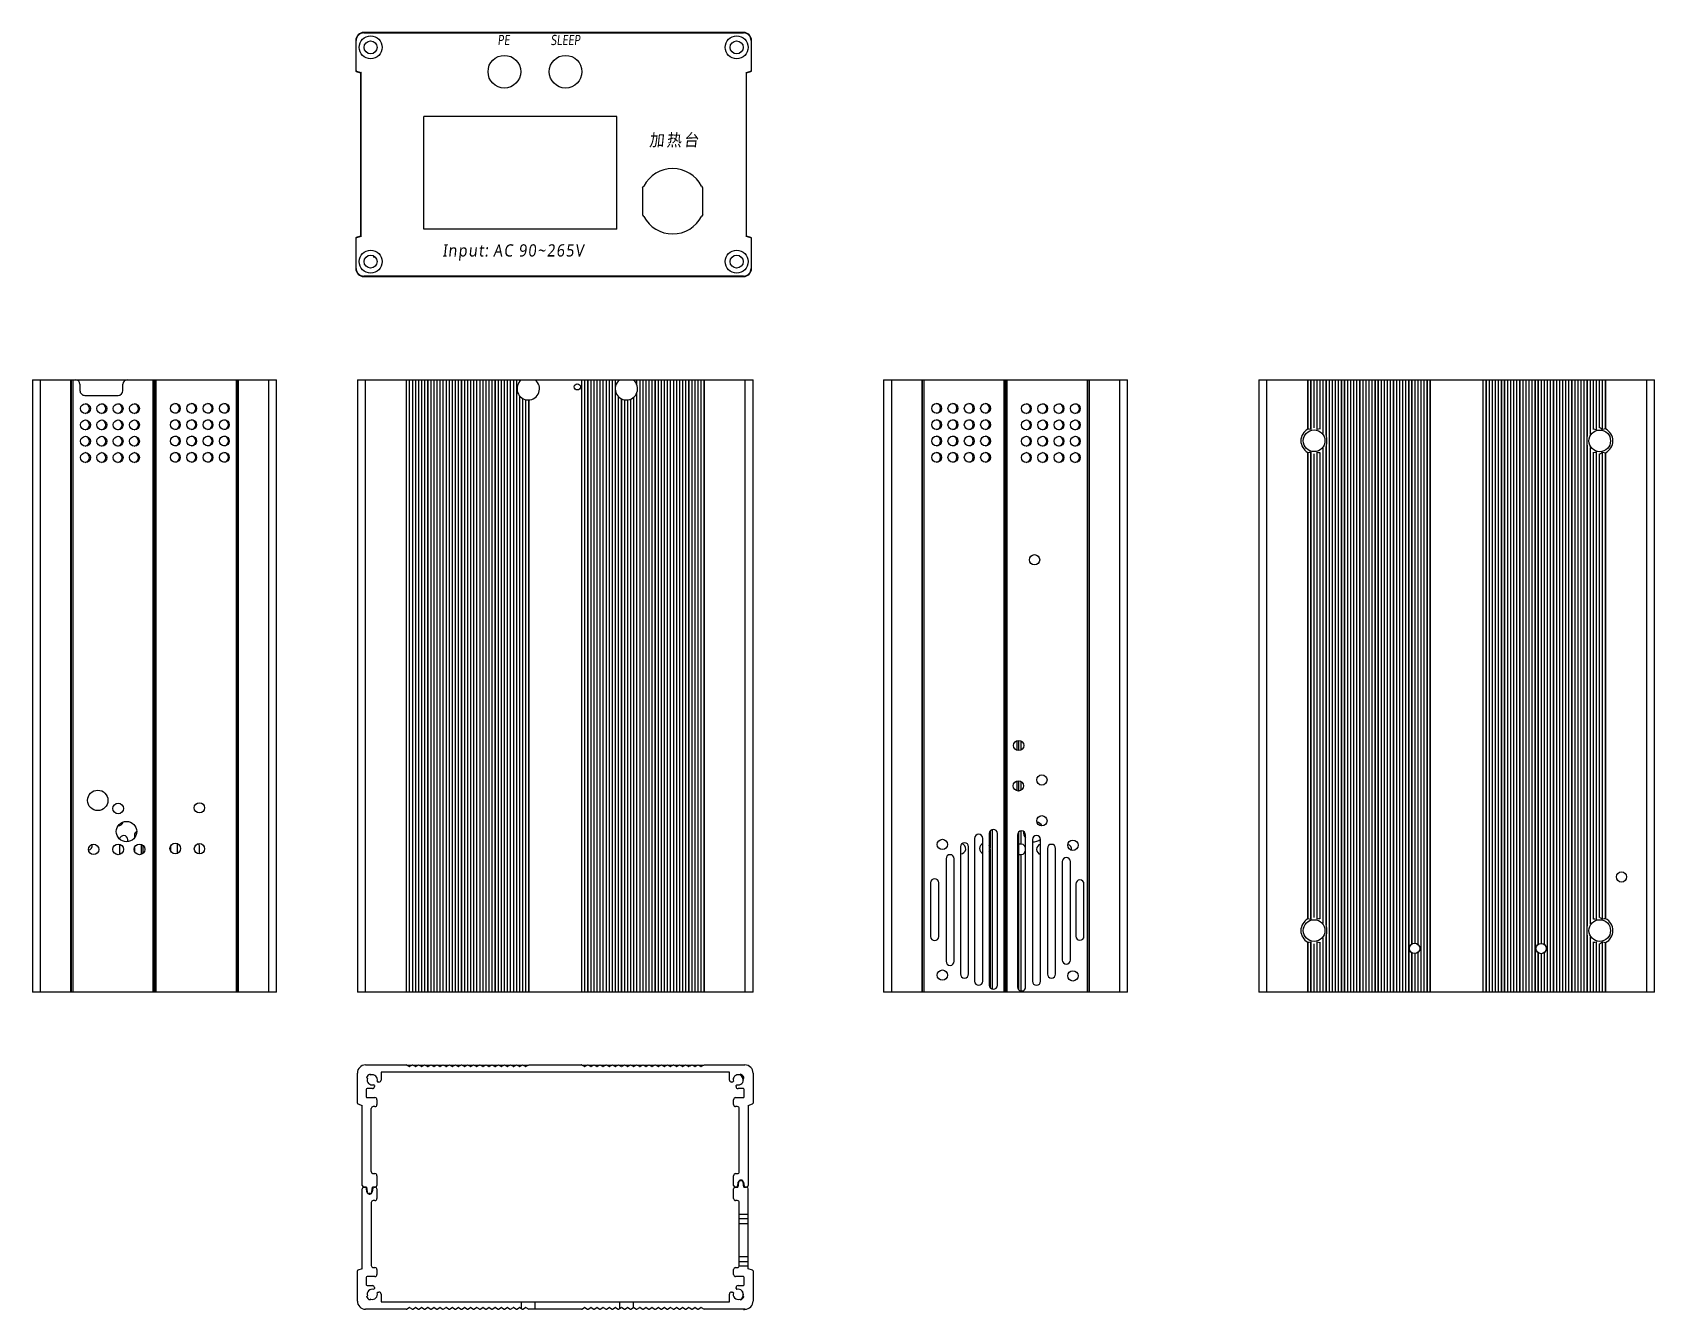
# Model space of a CAD drawing. Header units: millimetres. Extents: x 18 to 415, y 86 to 399.
import ezdxf

# ---------------------------------------------------------------- set-up
doc = ezdxf.new("R2010")
doc.units = ezdxf.units.MM
doc.header["$LTSCALE"] = 30.734
doc.layers.get('0').update_dxf_attribs({"linetype": 'CONTINUOUS'})
doc.styles.get("Standard").update_dxf_attribs({"font": 'txt', "width": 0.8})

msp = doc.modelspace()

# ---------------------------------------------------------------- texts
at = {"attachment_point": 1}
for s, insert, char_height, width in [('{\\Q6;\\fMicrosoft YaHei|b0|i0|c134|p34;PE}', (131.47, 397.96), 2.5, 4.0587), ('{\\Q6;\\fMicrosoft YaHei|b0|i0|c134|p34;SLEEP}', (144.51, 397.96), 2.5, 10.0199), ('{\\Q6;\\T1.15;\\W0.9;\\fMicrosoft YaHei|b0|i0|c134|p34;加热台}', (168.64, 373.69), 3, 17.2067), ('{\\Q6;\\T1.15;\\W0.9;\\fMicrosoft YaHei|b0|i0|c134|p34;Input: AC 90~265V}', (117.98, 346.65), 3, 42.4212)]:
    msp.add_mtext(s, dxfattribs=dict(at, insert=insert, char_height=char_height, width=width))

# ---------------------------------------------------------------- linework, layer by layer
at = {"color": 7, "linetype": 'Continuous'}
for p, q in [((98.75, 398.45), (98.75, 398.55)), ((191.75, 398.55), (98.75, 398.55)), ((98.75, 398.45), (191.75, 398.45)), ((191.75, 398.45), (191.75, 398.55)), ((96.75, 396.55), (96.75, 389.2)), ((96.85, 396.55), (96.75, 396.55)), ((96.85, 389.2), (96.85, 396.55)), ((193.65, 396.55), (193.75, 396.55)), ((193.65, 396.55), (193.65, 389.2)), ((193.75, 389.2), (193.75, 396.55)), ((96.85, 389.2), (96.75, 389.2)), ((96.92, 389.1), (96.89, 389.01)), ((96.89, 389.01), (97.95, 388.65)), ((96.92, 389.1), (98.05, 388.73)), ((98.05, 388.73), (97.95, 388.65)), ((97.95, 388.65), (97.95, 348.65)), ((98.05, 348.58), (98.05, 388.73)), ((192.45, 388.73), (193.58, 389.1)), ((192.45, 388.73), (192.45, 348.58)), ((192.45, 388.73), (192.55, 388.65)), ((192.55, 388.65), (193.61, 389.01)), ((192.55, 348.65), (192.55, 388.65)), ((193.58, 389.1), (193.61, 389.01)), ((193.65, 389.2), (193.75, 389.2)), ((113.44, 350.35), (113.44, 377.95)), ((160.74, 377.95), (113.44, 377.95)), ((160.74, 350.35), (160.74, 377.95)), ((167.03, 360.48), (167.03, 353.9)), ((181.83, 353.93), (181.83, 360.45)), ((160.74, 350.35), (113.44, 350.35)), ((96.75, 348.11), (96.75, 340.75)), ((96.85, 348.11), (96.75, 348.11)), ((96.85, 340.75), (96.85, 348.11)), ((97.95, 348.65), (96.89, 348.3)), ((96.92, 348.2), (96.89, 348.3)), ((98.05, 348.58), (96.92, 348.2)), ((98.05, 348.58), (97.95, 348.65)), ((192.45, 348.58), (192.55, 348.65)), ((193.58, 348.2), (192.45, 348.58)), ((193.61, 348.3), (192.55, 348.65)), ((193.58, 348.2), (193.61, 348.3)), ((193.65, 348.11), (193.75, 348.11)), ((193.65, 348.11), (193.65, 340.75)), ((193.75, 340.75), (193.75, 348.11)), ((101.14, 343.48), (101.34, 343.68)), ((96.85, 340.75), (96.75, 340.75)), ((98.75, 338.85), (98.75, 338.75)), ((191.75, 338.85), (98.75, 338.85)), ((98.75, 338.75), (191.75, 338.75)), ((191.75, 338.85), (191.75, 338.75)), ((193.65, 340.75), (193.75, 340.75)), ((17.52, 313.4), (17.52, 163.4)), ((17.52, 313.4), (28.16, 313.4)), ((19.52, 163.4), (19.52, 313.4)), ((26.87, 313.4), (26.87, 163.4)), ((27.06, 163.4), (27.06, 313.4)), ((27.42, 313.4), (27.42, 163.4)), ((28.22, 313.4), (47.42, 313.4)), ((29.16, 312.4), (29.16, 310.82)), ((39.7, 310.82), (39.7, 312.4)), ((45.84, 313.45), (45.84, 313.4)), ((45.84, 313.45), (77.34, 313.45)), ((46.27, 313.4), (46.27, 313.45)), ((47.02, 313.4), (47.02, 163.4)), ((47.42, 163.4), (47.42, 313.4)), ((47.44, 313.45), (47.44, 163.45)), ((47.84, 163.45), (47.84, 313.45)), ((67.44, 313.45), (67.44, 163.45)), ((67.8, 313.45), (67.8, 163.45)), ((67.99, 163.45), (67.99, 313.45)), ((75.34, 313.45), (75.34, 163.45)), ((77.34, 163.45), (77.34, 313.45)), ((97.14, 313.45), (97.14, 163.4)), ((97.14, 313.45), (189.29, 313.45)), ((97.14, 313.4), (137.3, 313.4)), ((97.28, 313.4), (97.28, 313.45)), ((98.34, 313.45), (98.34, 313.4)), ((98.74, 313.4), (98.74, 313.45)), ((99.14, 163.4), (99.14, 313.4)), ((99.39, 313.45), (99.39, 313.4)), ((99.58, 313.45), (99.58, 313.4)), ((100.07, 313.4), (100.07, 313.45)), ((100.21, 313.45), (100.21, 313.4)), ((100.71, 313.4), (100.71, 313.45)), ((100.89, 313.45), (100.89, 313.4)), ((101.54, 313.45), (101.54, 313.4)), ((101.94, 313.4), (101.94, 313.45)), ((101.99, 313.4), (101.99, 313.45)), ((102.19, 313.45), (102.19, 313.4)), ((102.44, 313.45), (102.44, 313.4)), ((102.94, 313.4), (102.94, 313.45)), ((109.14, 313.4), (109.14, 163.4)), ((109.18, 163.4), (109.18, 313.4)), ((109.87, 313.4), (109.87, 163.4)), ((109.96, 163.4), (109.96, 313.4)), ((110.62, 313.4), (110.62, 163.4)), ((110.71, 163.4), (110.71, 313.4)), ((111.37, 313.4), (111.37, 163.4)), ((111.46, 163.4), (111.46, 313.4)), ((112.12, 313.4), (112.12, 163.4)), ((112.21, 163.4), (112.21, 313.4)), ((112.87, 313.4), (112.87, 163.4)), ((112.96, 163.4), (112.96, 313.4)), ((113.62, 313.4), (113.62, 163.4)), ((113.71, 163.4), (113.71, 313.4)), ((114.37, 313.4), (114.37, 163.4)), ((114.46, 163.4), (114.46, 313.4)), ((115.12, 313.4), (115.12, 163.4)), ((115.21, 163.4), (115.21, 313.4)), ((115.87, 313.4), (115.87, 163.4)), ((115.96, 163.4), (115.96, 313.4)), ((116.62, 313.4), (116.62, 163.4)), ((116.71, 163.4), (116.71, 313.4)), ((117.37, 313.4), (117.37, 163.4)), ((117.46, 163.4), (117.46, 313.4)), ((118.12, 313.4), (118.12, 163.4)), ((118.21, 163.4), (118.21, 313.4)), ((118.87, 313.4), (118.87, 163.4)), ((118.96, 163.4), (118.96, 313.4)), ((119.62, 313.4), (119.62, 163.4)), ((119.71, 163.4), (119.71, 313.4)), ((120.37, 313.4), (120.37, 163.4)), ((120.46, 163.4), (120.46, 313.4)), ((121.12, 313.4), (121.12, 163.4)), ((121.21, 163.4), (121.21, 313.4)), ((121.87, 313.4), (121.87, 163.4)), ((121.96, 163.4), (121.96, 313.4)), ((122.62, 313.4), (122.62, 163.4)), ((122.71, 163.4), (122.71, 313.4)), ((123.37, 313.4), (123.37, 163.4)), ((123.46, 163.4), (123.46, 313.4)), ((124.12, 313.4), (124.12, 163.4)), ((124.21, 163.4), (124.21, 313.4)), ((124.87, 313.4), (124.87, 163.4)), ((124.96, 163.4), (124.96, 313.4)), ((125.62, 313.4), (125.62, 163.4)), ((125.71, 163.4), (125.71, 313.4)), ((126.37, 313.4), (126.37, 163.4)), ((126.46, 163.4), (126.46, 313.4)), ((127.12, 313.4), (127.12, 163.4)), ((127.21, 163.4), (127.21, 313.4)), ((127.87, 313.4), (127.87, 163.4)), ((127.96, 163.4), (127.96, 313.4)), ((128.62, 313.4), (128.62, 163.4)), ((128.71, 163.4), (128.71, 313.4)), ((129.37, 313.4), (129.37, 163.4)), ((129.46, 163.4), (129.46, 313.4)), ((130.12, 313.4), (130.12, 163.4)), ((130.21, 163.4), (130.21, 313.4)), ((130.87, 313.4), (130.87, 163.4)), ((130.96, 163.4), (130.96, 313.4)), ((131.62, 313.4), (131.62, 163.4)), ((131.71, 163.4), (131.71, 313.4)), ((132.37, 313.4), (132.37, 163.4)), ((132.46, 163.4), (132.46, 313.4)), ((133.12, 313.4), (133.12, 163.4)), ((133.21, 163.4), (133.21, 313.4)), ((133.87, 313.4), (133.87, 163.4)), ((133.96, 163.4), (133.96, 313.4)), ((134.62, 313.4), (134.62, 163.4)), ((134.71, 163.4), (134.71, 313.4)), ((135.37, 313.4), (135.37, 163.4)), ((135.46, 163.4), (135.46, 313.4)), ((136.12, 313.4), (136.12, 163.4)), ((136.21, 163.4), (136.21, 313.4)), ((136.87, 313.4), (136.87, 312.96)), ((136.96, 313.08), (136.96, 313.4)), ((140.74, 313.4), (161.36, 313.4)), ((152.1, 313.4), (152.1, 163.4)), ((152.14, 163.4), (152.14, 313.4)), ((152.83, 313.4), (152.83, 163.4)), ((152.92, 163.4), (152.92, 313.4)), ((153.58, 313.4), (153.58, 163.4)), ((153.67, 163.4), (153.67, 313.4)), ((154.33, 313.4), (154.33, 163.4)), ((154.42, 163.4), (154.42, 313.4)), ((155.08, 313.4), (155.08, 163.4)), ((155.17, 163.4), (155.17, 313.4)), ((155.83, 313.4), (155.83, 163.4)), ((155.92, 163.4), (155.92, 313.4)), ((156.58, 313.4), (156.58, 163.4)), ((156.67, 163.4), (156.67, 313.4)), ((157.33, 313.4), (157.33, 163.4)), ((157.42, 163.4), (157.42, 313.4)), ((158.08, 313.4), (158.08, 163.4)), ((158.17, 163.4), (158.17, 313.4)), ((158.83, 313.4), (158.83, 163.4)), ((158.92, 163.4), (158.92, 313.4)), ((159.58, 313.4), (159.58, 163.4)), ((159.67, 163.4), (159.67, 313.4)), ((160.33, 313.4), (160.33, 163.4)), ((160.42, 311.94), (160.42, 313.4)), ((160.42, 163.4), (160.42, 310.57)), ((161.08, 313.4), (161.08, 313.13)), ((161.17, 313.23), (161.17, 313.4)), ((164.8, 313.4), (194.14, 313.4)), ((164.83, 313.4), (164.83, 313.38)), ((164.92, 313.3), (164.92, 313.4)), ((165.58, 313.4), (165.58, 312.41)), ((165.58, 310.09), (165.58, 163.4)), ((165.67, 312.18), (165.67, 313.4)), ((165.67, 163.4), (165.67, 310.32)), ((166.33, 313.4), (166.33, 163.4)), ((166.42, 163.4), (166.42, 313.4)), ((167.08, 313.4), (167.08, 163.4)), ((167.17, 163.4), (167.17, 313.4)), ((167.83, 313.4), (167.83, 163.4)), ((167.92, 163.4), (167.92, 313.4)), ((168.58, 313.4), (168.58, 163.4)), ((168.67, 163.4), (168.67, 313.4)), ((169.33, 313.4), (169.33, 163.4)), ((169.42, 163.4), (169.42, 313.4)), ((170.08, 313.4), (170.08, 163.4)), ((170.17, 163.4), (170.17, 313.4)), ((170.83, 313.4), (170.83, 163.4)), ((170.92, 163.4), (170.92, 313.4)), ((171.58, 313.4), (171.58, 163.4)), ((171.67, 163.4), (171.67, 313.4)), ((172.33, 313.4), (172.33, 163.4)), ((172.42, 163.4), (172.42, 313.4)), ((173.08, 313.4), (173.08, 163.4)), ((173.17, 163.4), (173.17, 313.4)), ((173.83, 313.4), (173.83, 163.4)), ((173.92, 163.4), (173.92, 313.4)), ((174.58, 313.4), (174.58, 163.4)), ((174.67, 163.4), (174.67, 313.4)), ((175.33, 313.4), (175.33, 163.4)), ((175.42, 163.4), (175.42, 313.4)), ((176.08, 313.4), (176.08, 163.4)), ((176.17, 163.4), (176.17, 313.4)), ((176.83, 313.4), (176.83, 163.4)), ((176.92, 163.4), (176.92, 313.4)), ((177.58, 313.4), (177.58, 163.4)), ((177.67, 163.4), (177.67, 313.4)), ((178.33, 313.4), (178.33, 163.4)), ((178.42, 163.4), (178.42, 313.4)), ((179.08, 313.4), (179.08, 163.4)), ((179.17, 163.4), (179.17, 313.4)), ((179.83, 313.4), (179.83, 163.4)), ((179.92, 163.4), (179.92, 313.4)), ((180.58, 313.4), (180.58, 163.4)), ((180.67, 163.4), (180.67, 313.4)), ((181.33, 313.4), (181.33, 163.4)), ((181.42, 163.4), (181.42, 313.4)), ((182.1, 313.4), (182.1, 163.4)), ((182.15, 163.4), (182.15, 313.4)), ((188.34, 313.45), (188.34, 313.4)), ((188.84, 313.4), (188.84, 313.45)), ((189.1, 313.45), (189.1, 313.4)), ((189.29, 313.45), (189.29, 313.4)), ((189.34, 313.45), (189.34, 313.4)), ((189.34, 313.45), (194.14, 313.45)), ((189.74, 313.4), (189.74, 313.45)), ((190.05, 313.45), (190.05, 313.4)), ((190.35, 313.4), (190.35, 313.45)), ((190.5, 313.45), (190.5, 313.4)), ((191.07, 313.4), (191.07, 313.45)), ((191.21, 313.45), (191.21, 313.4)), ((191.79, 313.4), (191.79, 313.45)), ((191.93, 313.45), (191.93, 313.4)), ((192.14, 313.4), (192.14, 163.4)), ((192.23, 313.4), (192.23, 313.45)), ((192.54, 313.45), (192.54, 313.4)), ((192.94, 313.4), (192.94, 313.45)), ((194.01, 313.45), (194.01, 313.4)), ((194.14, 163.4), (194.14, 313.45)), ((226.09, 313.45), (226.09, 163.45)), ((226.09, 313.45), (257.59, 313.45)), ((228.09, 163.45), (228.09, 313.45)), ((235.44, 313.45), (235.44, 163.45)), ((235.63, 163.45), (235.63, 313.45)), ((235.99, 313.45), (235.99, 163.45)), ((255.59, 313.45), (255.59, 163.45)), ((255.99, 163.45), (255.99, 313.45)), ((256.01, 313.4), (256.01, 163.4)), ((256.01, 313.4), (285.91, 313.4)), ((256.41, 163.4), (256.41, 313.4)), ((257.17, 313.45), (257.17, 313.4)), ((257.59, 313.4), (257.59, 313.45)), ((276.01, 313.4), (276.01, 163.4)), ((276.37, 313.4), (276.37, 163.4)), ((276.56, 163.4), (276.56, 313.4)), ((283.91, 313.4), (283.91, 163.4)), ((285.91, 163.4), (285.91, 313.4)), ((318.05, 313.45), (318.05, 163.4)), ((318.05, 313.45), (415.05, 313.45)), ((320.05, 163.45), (320.05, 313.45)), ((330.04, 313.45), (330.04, 301.34)), ((330.09, 301.35), (330.09, 313.45)), ((330.77, 313.45), (330.77, 301.25)), ((330.87, 301.27), (330.87, 313.45)), ((331.52, 313.45), (331.52, 301.72)), ((331.62, 301.72), (331.62, 313.45)), ((332.27, 313.45), (332.27, 301.3)), ((332.37, 301.28), (332.37, 313.45)), ((333.02, 313.45), (333.02, 301.4)), ((333.12, 301.36), (333.12, 313.45)), ((333.77, 313.45), (333.77, 300.41)), ((333.87, 300.3), (333.87, 313.45)), ((334.52, 313.45), (334.52, 299.91)), ((334.62, 299.7), (334.62, 313.45)), ((335.27, 313.45), (335.27, 163.45)), ((335.37, 163.45), (335.37, 313.45)), ((336.02, 313.45), (336.02, 163.45)), ((336.12, 163.45), (336.12, 313.45)), ((336.77, 313.45), (336.77, 163.45)), ((336.87, 163.45), (336.87, 313.45)), ((337.52, 313.45), (337.52, 163.45)), ((337.62, 163.45), (337.62, 313.45)), ((338.27, 313.45), (338.27, 163.45)), ((338.37, 163.45), (338.37, 313.45)), ((339.02, 313.45), (339.02, 163.45)), ((339.12, 163.45), (339.12, 313.45)), ((339.77, 313.45), (339.77, 163.45)), ((339.87, 163.45), (339.87, 313.45)), ((340.52, 313.45), (340.52, 163.45)), ((340.62, 163.45), (340.62, 313.45)), ((341.27, 313.45), (341.27, 163.45)), ((341.37, 163.45), (341.37, 313.45)), ((342.02, 313.45), (342.02, 163.45)), ((342.12, 163.45), (342.12, 313.45)), ((342.77, 313.45), (342.77, 163.45)), ((342.87, 163.45), (342.87, 313.45)), ((343.52, 313.45), (343.52, 163.45)), ((343.62, 163.45), (343.62, 313.45)), ((344.27, 313.45), (344.27, 163.45)), ((344.37, 163.45), (344.37, 313.45)), ((345.02, 313.45), (345.02, 163.45)), ((345.12, 163.45), (345.12, 313.45)), ((345.77, 313.45), (345.77, 163.45)), ((345.87, 163.45), (345.87, 313.45)), ((346.52, 313.45), (346.52, 163.45)), ((346.62, 163.45), (346.62, 313.45)), ((347.27, 313.45), (347.27, 163.45)), ((347.37, 163.45), (347.37, 313.45)), ((348.02, 313.45), (348.02, 163.45)), ((348.12, 163.45), (348.12, 313.45)), ((348.77, 313.45), (348.77, 163.45)), ((348.87, 163.45), (348.87, 313.45)), ((349.52, 313.45), (349.52, 163.45)), ((349.62, 163.45), (349.62, 313.45)), ((350.27, 313.45), (350.27, 163.45)), ((350.37, 163.45), (350.37, 313.45)), ((351.02, 313.45), (351.02, 163.45)), ((351.12, 163.45), (351.12, 313.45)), ((351.77, 313.45), (351.77, 163.45)), ((351.87, 163.45), (351.87, 313.45)), ((352.52, 313.45), (352.52, 163.45)), ((352.62, 163.45), (352.62, 313.45)), ((353.27, 313.45), (353.27, 163.45)), ((353.37, 163.45), (353.37, 313.45)), ((354.02, 313.45), (354.02, 163.45)), ((354.12, 163.45), (354.12, 313.45)), ((354.77, 313.45), (354.77, 163.45)), ((354.87, 163.45), (354.87, 313.45)), ((355.52, 313.45), (355.52, 175.17)), ((355.62, 175.23), (355.62, 313.45)), ((356.27, 313.45), (356.27, 175.4)), ((356.37, 175.4), (356.37, 313.45)), ((357.02, 313.45), (357.02, 175.14)), ((357.12, 175.06), (357.12, 313.45)), ((357.77, 313.45), (357.77, 163.45)), ((357.87, 163.45), (357.87, 313.45)), ((358.52, 313.45), (358.52, 163.45)), ((358.62, 163.45), (358.62, 313.45)), ((359.27, 313.45), (359.27, 163.45)), ((359.37, 163.45), (359.37, 313.45)), ((360.05, 313.45), (360.05, 163.45)), ((360.09, 163.45), (360.09, 313.45)), ((373, 313.45), (373, 163.45)), ((373.05, 163.45), (373.05, 313.45)), ((373.73, 313.45), (373.73, 163.45)), ((373.83, 163.45), (373.83, 313.45)), ((374.48, 313.45), (374.48, 163.45)), ((374.58, 163.45), (374.58, 313.45)), ((375.23, 313.45), (375.23, 163.45)), ((375.33, 163.45), (375.33, 313.45)), ((375.98, 313.45), (375.98, 163.45)), ((376.08, 163.45), (376.08, 313.45)), ((376.73, 313.45), (376.73, 163.45)), ((376.83, 163.45), (376.83, 313.45)), ((377.48, 313.45), (377.48, 163.45)), ((377.58, 163.45), (377.58, 313.45)), ((378.23, 313.45), (378.23, 163.45)), ((378.33, 163.45), (378.33, 313.45)), ((378.98, 313.45), (378.98, 163.45)), ((379.08, 163.45), (379.08, 313.45)), ((379.73, 313.45), (379.73, 163.45)), ((379.83, 163.45), (379.83, 313.45)), ((380.48, 313.45), (380.48, 163.45)), ((380.57, 163.45), (380.57, 313.45)), ((381.23, 313.45), (381.23, 163.45)), ((381.33, 163.45), (381.33, 313.45)), ((381.98, 313.45), (381.98, 163.45)), ((382.08, 163.45), (382.08, 313.45)), ((382.73, 313.45), (382.73, 163.45)), ((382.83, 163.45), (382.83, 313.45)), ((383.48, 313.45), (383.48, 163.45)), ((383.58, 163.45), (383.58, 313.45)), ((384.23, 313.45), (384.23, 163.45)), ((384.33, 163.45), (384.33, 313.45)), ((384.98, 313.45), (384.98, 163.45)), ((385.08, 163.45), (385.08, 313.45)), ((385.73, 313.45), (385.73, 163.45)), ((385.83, 163.45), (385.83, 313.45)), ((386.48, 313.45), (386.48, 175.11)), ((386.58, 175.17), (386.58, 313.45)), ((387.23, 313.45), (387.23, 175.36)), ((387.33, 175.36), (387.33, 313.45)), ((387.98, 313.45), (387.98, 175.12)), ((388.08, 175.05), (388.08, 313.45)), ((388.73, 313.45), (388.73, 163.45)), ((388.83, 163.45), (388.83, 313.45)), ((389.48, 313.45), (389.48, 163.45)), ((389.58, 163.45), (389.58, 313.45)), ((390.23, 313.45), (390.23, 163.45)), ((390.33, 163.45), (390.33, 313.45)), ((390.98, 313.45), (390.98, 163.45)), ((391.08, 163.45), (391.08, 313.45)), ((391.73, 313.45), (391.73, 163.45)), ((391.83, 163.45), (391.83, 313.45)), ((392.48, 313.45), (392.48, 163.45)), ((392.58, 163.45), (392.58, 313.45)), ((393.23, 313.45), (393.23, 163.45)), ((393.33, 163.45), (393.33, 313.45)), ((393.98, 313.45), (393.98, 163.45)), ((394.08, 163.45), (394.08, 313.45)), ((394.73, 313.45), (394.73, 163.45)), ((394.83, 163.45), (394.83, 313.45)), ((395.48, 313.45), (395.48, 163.45)), ((395.58, 163.45), (395.58, 313.45)), ((396.23, 313.45), (396.23, 163.45)), ((396.33, 163.45), (396.33, 313.45)), ((396.98, 313.45), (396.98, 163.45)), ((397.08, 163.45), (397.08, 313.45)), ((397.73, 313.45), (397.73, 163.45)), ((397.83, 163.45), (397.83, 313.45)), ((398.48, 313.45), (398.48, 299.26)), ((398.58, 299.57), (398.58, 313.45)), ((399.23, 313.45), (399.23, 300.1)), ((399.33, 300.23), (399.33, 313.45)), ((399.98, 313.45), (399.98, 301.27)), ((400.08, 301.33), (400.08, 313.45)), ((400.73, 313.45), (400.73, 301.23)), ((400.83, 301.26), (400.83, 313.45)), ((401.48, 313.45), (401.48, 301.71)), ((401.58, 301.72), (401.58, 313.45)), ((402.23, 313.45), (402.23, 301.3)), ((402.33, 301.28), (402.33, 313.45)), ((403.01, 313.45), (403.01, 301.42)), ((403.05, 301.41), (403.05, 313.45)), ((413.05, 313.45), (413.05, 163.45)), ((415.05, 163.4), (415.05, 313.45)), ((30.36, 309.62), (38.5, 309.62)), ((43.64, 306.78), (43.64, 306.02)), ((136.87, 309.55), (136.87, 163.4)), ((136.96, 163.4), (136.96, 309.44)), ((137.62, 308.89), (137.62, 163.4)), ((137.71, 163.4), (137.71, 308.84)), ((138.37, 308.59), (138.37, 163.4)), ((138.46, 163.4), (138.46, 308.56)), ((139.14, 308.51), (139.14, 163.4)), ((139.19, 163.4), (139.19, 308.51)), ((161.08, 309.37), (161.08, 163.4)), ((161.17, 163.4), (161.17, 309.28)), ((161.83, 308.81), (161.83, 163.4)), ((161.92, 163.4), (161.92, 308.76)), ((162.58, 308.55), (162.58, 163.4)), ((162.67, 163.4), (162.67, 308.53)), ((163.33, 308.51), (163.33, 163.4)), ((163.42, 163.4), (163.42, 308.52)), ((164.08, 308.69), (164.08, 163.4)), ((164.17, 163.4), (164.17, 308.73)), ((164.83, 309.13), (164.83, 163.4)), ((164.92, 163.4), (164.92, 309.21)), ((252.21, 306.83), (252.21, 306.08)), ((43.64, 302.78), (43.64, 302.02)), ((252.21, 302.83), (252.21, 302.08)), ((43.64, 298.78), (43.64, 298.02)), ((252.21, 298.83), (252.21, 298.08)), ((43.64, 294.78), (43.64, 294.02)), ((252.21, 294.83), (252.21, 294.08)), ((330.04, 295.66), (330.04, 181.34)), ((330.09, 181.36), (330.09, 295.65)), ((330.77, 295.75), (330.77, 181.25)), ((330.87, 181.28), (330.87, 295.73)), ((331.52, 295.28), (331.52, 181.73)), ((331.62, 181.73), (331.62, 295.27)), ((332.27, 295.7), (332.27, 181.3)), ((332.37, 181.28), (332.37, 295.72)), ((333.02, 295.6), (333.02, 181.41)), ((333.12, 181.36), (333.12, 295.64)), ((333.77, 296.59), (333.77, 180.42)), ((333.87, 180.3), (333.87, 296.7)), ((334.52, 297.09), (334.52, 179.92)), ((334.62, 179.71), (334.62, 297.3)), ((398.48, 297.73), (398.48, 179.27)), ((398.58, 179.58), (398.58, 297.41)), ((399.23, 296.88), (399.23, 180.11)), ((399.33, 180.24), (399.33, 296.75)), ((399.98, 295.71), (399.98, 181.28)), ((400.08, 181.33), (400.08, 295.66)), ((400.73, 295.76), (400.73, 181.23)), ((400.83, 181.26), (400.83, 295.73)), ((401.48, 295.27), (401.48, 181.72)), ((401.58, 181.72), (401.58, 295.27)), ((402.23, 295.68), (402.23, 181.3)), ((402.33, 181.28), (402.33, 295.71)), ((403.01, 295.57), (403.01, 181.42)), ((403.05, 181.41), (403.05, 295.58)), ((258.79, 225.02), (258.79, 222.67)), ((259.29, 222.59), (259.29, 225.11)), ((259.79, 222.74), (259.79, 224.96)), ((258.79, 215.15), (258.79, 212.75)), ((259.29, 212.69), (259.29, 215.2)), ((259.79, 212.88), (259.79, 215.01)), ((252.21, 202.88), (252.21, 198.73)), ((252.71, 203.24), (252.71, 164.15)), ((259.79, 199.7), (259.79, 202.91)), ((38.86, 199.64), (38.86, 197.16)), ((40.86, 200.3), (40.86, 200.8)), ((42.52, 201.93), (42.52, 201.22)), ((42.52, 198.8), (42.52, 198)), ((44.14, 199.63), (44.14, 197.17)), ((44.64, 197.48), (44.64, 199.32)), ((51.44, 197.88), (51.44, 199.31)), ((53.02, 199.79), (53.02, 197.41)), ((58.49, 197.32), (58.49, 199.03)), ((244.94, 199.03), (244.94, 167.87)), ((246.94, 167.87), (246.94, 199.03)), ((248.41, 201.1), (248.41, 166.1)), ((250.41, 166.1), (250.41, 201.1)), ((251.99, 202.28), (251.99, 165.11)), ((253.99, 165.11), (253.99, 202.28)), ((258.91, 201.93), (258.91, 164.69)), ((259.29, 163.9), (259.29, 202.72)), ((260.91, 164.69), (260.91, 201.93)), ((262.57, 200.8), (262.57, 166.09)), ((264.57, 166.09), (264.57, 200.8)), ((241.41, 196.1), (241.41, 170.98)), ((243.41, 170.98), (243.41, 196.1)), ((252.21, 198.47), (252.21, 164.51)), ((259.79, 163.71), (259.79, 197.1)), ((266.25, 198.63), (266.25, 167.85)), ((268.25, 167.85), (268.25, 198.63)), ((269.91, 195.4), (269.91, 171.28)), ((271.91, 171.28), (271.91, 195.4)), ((237.63, 190.21), (237.63, 177.04)), ((239.63, 177.04), (239.63, 190.21)), ((273.22, 189.9), (273.22, 177.12)), ((275.22, 177.12), (275.22, 189.9)), ((330.04, 175.66), (330.04, 163.45)), ((330.09, 163.45), (330.09, 175.65)), ((330.77, 175.76), (330.77, 163.45)), ((330.87, 163.45), (330.87, 175.73)), ((331.52, 175.28), (331.52, 163.45)), ((331.62, 163.45), (331.62, 175.28)), ((332.27, 175.7), (332.27, 163.45)), ((332.37, 163.45), (332.37, 175.73)), ((333.02, 175.6), (333.02, 163.45)), ((333.12, 163.45), (333.12, 175.64)), ((333.77, 176.59), (333.77, 163.45)), ((333.87, 163.45), (333.87, 176.7)), ((334.52, 177.09), (334.52, 163.45)), ((334.62, 163.45), (334.62, 177.3)), ((398.48, 177.72), (398.48, 163.45)), ((398.58, 163.45), (398.58, 177.41)), ((399.23, 176.88), (399.23, 163.45)), ((399.33, 163.45), (399.33, 176.75)), ((399.98, 175.71), (399.98, 163.45)), ((400.08, 163.45), (400.08, 175.66)), ((400.73, 175.76), (400.73, 163.45)), ((400.83, 163.45), (400.83, 175.73)), ((401.48, 175.27), (401.48, 163.45)), ((401.58, 163.45), (401.58, 175.27)), ((402.23, 175.69), (402.23, 163.45)), ((402.33, 163.45), (402.33, 175.71)), ((403.01, 175.57), (403.01, 163.45)), ((403.05, 163.45), (403.05, 175.58)), ((355.52, 173.1), (355.52, 163.45)), ((355.62, 163.45), (355.62, 173.04)), ((356.27, 172.87), (356.27, 163.45)), ((356.37, 163.45), (356.37, 172.88)), ((357.02, 173.14), (357.02, 163.45)), ((357.12, 163.45), (357.12, 173.22)), ((386.48, 173.09), (386.48, 163.45)), ((386.58, 163.45), (386.58, 173.02)), ((387.23, 172.83), (387.23, 163.45)), ((387.33, 163.45), (387.33, 172.84)), ((387.98, 173.07), (387.98, 163.45)), ((388.08, 163.45), (388.08, 173.15)), ((47.42, 163.4), (17.52, 163.4)), ((77.34, 163.45), (47.44, 163.45)), ((49.02, 163.4), (47.44, 163.4)), ((48.59, 163.45), (48.59, 163.4)), ((49.02, 163.4), (49.02, 163.45)), ((194.14, 163.4), (97.14, 163.4)), ((255.99, 163.45), (226.09, 163.45)), ((254.41, 163.45), (254.41, 163.4)), ((255.99, 163.4), (254.41, 163.4)), ((254.84, 163.4), (254.84, 163.45)), ((285.91, 163.4), (256.01, 163.4)), ((415.05, 163.45), (318.05, 163.45)), ((322.85, 163.4), (318.05, 163.4)), ((318.18, 163.4), (318.18, 163.45)), ((319.25, 163.45), (319.25, 163.4)), ((319.65, 163.4), (319.65, 163.45)), ((320.3, 163.45), (320.3, 163.4)), ((320.48, 163.45), (320.48, 163.4)), ((320.98, 163.4), (320.98, 163.45)), ((321.12, 163.45), (321.12, 163.4)), ((321.61, 163.4), (321.61, 163.45)), ((321.8, 163.45), (321.8, 163.4)), ((322.45, 163.45), (322.45, 163.4)), ((322.85, 163.4), (322.85, 163.45)), ((322.9, 163.4), (322.9, 163.45)), ((410.2, 163.4), (322.9, 163.4)), ((323.09, 163.45), (323.09, 163.4)), ((323.35, 163.45), (323.35, 163.4)), ((323.85, 163.4), (323.85, 163.45)), ((409.25, 163.45), (409.25, 163.4)), ((409.75, 163.4), (409.75, 163.45)), ((410, 163.45), (410, 163.4)), ((410.2, 163.45), (410.2, 163.4)), ((410.25, 163.45), (410.25, 163.4)), ((415.05, 163.4), (410.25, 163.4)), ((410.65, 163.4), (410.65, 163.45)), ((410.96, 163.45), (410.96, 163.4)), ((411.26, 163.4), (411.26, 163.45)), ((411.4, 163.45), (411.4, 163.4)), ((411.98, 163.4), (411.98, 163.45)), ((412.12, 163.45), (412.12, 163.4)), ((412.69, 163.4), (412.69, 163.45)), ((412.84, 163.45), (412.84, 163.4)), ((413.14, 163.4), (413.14, 163.45)), ((413.45, 163.45), (413.45, 163.4)), ((413.85, 163.4), (413.85, 163.45)), ((414.91, 163.45), (414.91, 163.4)), ((97.14, 136.22), (97.14, 143.57)), ((99.14, 145.57), (109.14, 145.57)), ((100.24, 143.32), (100.44, 143.12)), ((102.94, 143.77), (102.94, 141.87)), ((188.34, 143.77), (102.94, 143.77)), ((109.87, 145.2), (109.19, 145.56)), ((110.43, 145.45), (109.39, 145.45)), ((110.62, 145.55), (109.96, 145.2)), ((111.37, 145.2), (110.71, 145.55)), ((111.93, 145.45), (110.89, 145.45)), ((112.12, 145.55), (111.46, 145.2)), ((112.87, 145.2), (112.21, 145.55)), ((113.43, 145.45), (112.39, 145.45)), ((113.62, 145.55), (112.96, 145.2)), ((114.37, 145.2), (113.71, 145.55)), ((114.93, 145.45), (113.89, 145.45)), ((115.12, 145.55), (114.46, 145.2)), ((115.87, 145.2), (115.21, 145.55)), ((116.43, 145.45), (115.39, 145.45)), ((116.62, 145.55), (115.96, 145.2)), ((117.37, 145.2), (116.71, 145.55)), ((117.93, 145.45), (116.89, 145.45)), ((118.12, 145.55), (117.46, 145.2)), ((118.87, 145.2), (118.21, 145.55)), ((119.43, 145.45), (118.39, 145.45)), ((119.62, 145.55), (118.96, 145.2)), ((120.37, 145.2), (119.71, 145.55)), ((120.93, 145.45), (119.89, 145.45)), ((121.12, 145.55), (120.46, 145.2)), ((121.87, 145.2), (121.21, 145.55)), ((122.43, 145.45), (121.39, 145.45)), ((122.62, 145.55), (121.96, 145.2)), ((123.37, 145.2), (122.71, 145.55)), ((123.93, 145.45), (122.89, 145.45)), ((124.12, 145.55), (123.46, 145.2)), ((124.87, 145.2), (124.21, 145.55)), ((125.43, 145.45), (124.39, 145.45)), ((125.62, 145.55), (124.96, 145.2)), ((126.37, 145.2), (125.71, 145.55)), ((126.93, 145.45), (125.89, 145.45)), ((127.12, 145.55), (126.46, 145.2)), ((127.87, 145.2), (127.21, 145.55)), ((128.43, 145.45), (127.39, 145.45)), ((128.62, 145.55), (127.96, 145.2)), ((129.37, 145.2), (128.71, 145.55)), ((129.93, 145.45), (128.89, 145.45)), ((130.12, 145.55), (129.46, 145.2)), ((130.87, 145.2), (130.21, 145.55)), ((131.43, 145.45), (130.39, 145.45)), ((131.62, 145.55), (130.96, 145.2)), ((132.37, 145.2), (131.71, 145.55)), ((132.93, 145.45), (131.89, 145.45)), ((133.12, 145.55), (132.46, 145.2)), ((133.87, 145.2), (133.21, 145.55)), ((134.43, 145.45), (133.39, 145.45)), ((134.62, 145.55), (133.96, 145.2)), ((135.37, 145.2), (134.71, 145.55)), ((135.93, 145.45), (134.89, 145.45)), ((136.12, 145.55), (135.46, 145.2)), ((136.87, 145.2), (136.21, 145.55)), ((137.43, 145.45), (136.39, 145.45)), ((137.62, 145.55), (136.96, 145.2)), ((138.37, 145.2), (137.71, 145.55)), ((138.93, 145.45), (137.89, 145.45)), ((139.14, 145.56), (138.46, 145.2)), ((139.19, 145.57), (152.1, 145.57)), ((152.83, 145.2), (152.15, 145.56)), ((153.39, 145.45), (152.35, 145.45)), ((153.58, 145.55), (152.92, 145.2)), ((154.33, 145.2), (153.67, 145.55)), ((154.89, 145.45), (153.85, 145.45)), ((155.08, 145.55), (154.42, 145.2)), ((155.83, 145.2), (155.17, 145.55)), ((156.39, 145.45), (155.35, 145.45)), ((156.58, 145.55), (155.92, 145.2)), ((157.33, 145.2), (156.67, 145.55)), ((157.89, 145.45), (156.85, 145.45)), ((158.08, 145.55), (157.42, 145.2)), ((158.83, 145.2), (158.17, 145.55)), ((159.39, 145.45), (158.35, 145.45)), ((159.58, 145.55), (158.92, 145.2)), ((160.33, 145.2), (159.67, 145.55)), ((160.89, 145.45), (159.85, 145.45)), ((161.08, 145.55), (160.42, 145.2)), ((161.83, 145.2), (161.17, 145.55)), ((162.39, 145.45), (161.35, 145.45)), ((162.58, 145.55), (161.92, 145.2)), ((163.33, 145.2), (162.67, 145.55)), ((163.89, 145.45), (162.85, 145.45)), ((164.08, 145.55), (163.42, 145.2)), ((164.83, 145.2), (164.17, 145.55)), ((165.39, 145.45), (164.35, 145.45)), ((165.58, 145.55), (164.92, 145.2)), ((166.33, 145.2), (165.67, 145.55)), ((166.89, 145.45), (165.85, 145.45)), ((167.08, 145.55), (166.42, 145.2)), ((167.83, 145.2), (167.17, 145.55)), ((168.39, 145.45), (167.35, 145.45)), ((168.58, 145.55), (167.92, 145.2)), ((169.33, 145.2), (168.67, 145.55)), ((169.89, 145.45), (168.85, 145.45)), ((170.08, 145.55), (169.42, 145.2)), ((170.83, 145.2), (170.17, 145.55)), ((171.39, 145.45), (170.35, 145.45)), ((171.58, 145.55), (170.92, 145.2)), ((172.33, 145.2), (171.67, 145.55)), ((172.89, 145.45), (171.85, 145.45)), ((173.08, 145.55), (172.42, 145.2)), ((173.83, 145.2), (173.17, 145.55)), ((174.39, 145.45), (173.35, 145.45)), ((174.58, 145.55), (173.92, 145.2)), ((175.33, 145.2), (174.67, 145.55)), ((175.89, 145.45), (174.85, 145.45)), ((176.08, 145.55), (175.42, 145.2)), ((176.83, 145.2), (176.17, 145.55)), ((177.39, 145.45), (176.35, 145.45)), ((177.58, 145.55), (176.92, 145.2)), ((178.33, 145.2), (177.67, 145.55)), ((178.89, 145.45), (177.85, 145.45)), ((179.08, 145.55), (178.42, 145.2)), ((179.83, 145.2), (179.17, 145.55)), ((180.39, 145.45), (179.35, 145.45)), ((180.58, 145.55), (179.92, 145.2)), ((181.33, 145.2), (180.67, 145.55)), ((181.89, 145.45), (180.85, 145.45)), ((182.1, 145.56), (181.42, 145.2)), ((182.15, 145.57), (192.14, 145.57)), ((188.34, 141.87), (188.34, 143.77)), ((190.84, 143.12), (191.04, 143.32)), ((194.14, 143.57), (194.14, 136.22)), ((99.34, 139.57), (99.34, 137.77)), ((99.59, 142.27), (99.4, 142.47)), ((100.84, 139.77), (99.54, 139.77)), ((101.34, 140.52), (101.14, 140.72)), ((101.34, 140.52), (101.34, 140.27)), ((101.99, 141.57), (102.19, 141.37)), ((102.44, 141.37), (102.19, 141.37)), ((189.1, 141.37), (188.84, 141.37)), ((189.1, 141.37), (189.29, 141.57)), ((190.14, 140.72), (189.94, 140.52)), ((189.94, 140.27), (189.94, 140.52)), ((191.74, 139.77), (190.44, 139.77)), ((191.89, 142.47), (191.69, 142.27)), ((191.94, 137.77), (191.94, 139.57)), ((97.28, 136.03), (98.34, 135.67)), ((98.34, 116.07), (98.34, 135.67)), ((99.54, 137.57), (101.44, 137.57)), ((101.44, 135.37), (101.04, 135.37)), ((101.94, 137.07), (101.94, 135.87)), ((189.34, 135.87), (189.34, 137.07)), ((189.84, 137.57), (191.74, 137.57)), ((190.24, 135.37), (189.84, 135.37)), ((192.94, 135.67), (194.01, 136.03)), ((192.94, 135.67), (192.94, 116.07)), ((100.54, 119.45), (100.54, 134.87)), ((190.74, 119.45), (190.74, 134.87)), ((99.39, 115.67), (98.74, 115.67)), ((98.74, 115.64), (99.05, 115.64)), ((99.5, 114.46), (99.35, 115.39)), ((99.39, 115.67), (99.58, 114.49)), ((100.71, 114.49), (100.89, 115.67)), ((100.93, 115.39), (100.79, 114.46)), ((101.54, 115.67), (100.89, 115.67)), ((101.04, 118.95), (101.44, 118.95)), ((101.23, 115.64), (101.54, 115.64)), ((101.94, 118.45), (101.94, 116.07)), ((189.34, 116.07), (189.34, 118.45)), ((190.05, 115.67), (189.74, 115.67)), ((189.74, 115.64), (190.39, 115.64)), ((189.84, 118.95), (190.24, 118.95)), ((190.35, 115.92), (190.5, 116.86)), ((190.58, 116.82), (190.39, 115.64)), ((191.21, 117.35), (191.07, 117.35)), ((191.07, 117.24), (191.21, 117.24)), ((191.89, 115.64), (191.71, 116.82)), ((191.79, 116.86), (191.93, 115.92)), ((191.89, 115.64), (192.54, 115.64)), ((192.54, 115.67), (192.23, 115.67)), ((98.34, 95.64), (98.34, 115.24)), ((100.21, 114.07), (100.07, 114.07)), ((100.07, 113.96), (100.21, 113.96)), ((100.54, 111.86), (100.54, 96.44)), ((101.44, 112.36), (101.04, 112.36)), ((101.94, 115.24), (101.94, 112.86)), ((189.34, 112.86), (189.34, 115.24)), ((190.24, 112.36), (189.84, 112.36)), ((190.74, 96.44), (190.74, 111.86)), ((192.94, 95.64), (192.94, 115.24)), ((192.94, 108.92), (190.74, 108.92)), ((190.74, 107.92), (192.94, 107.92)), ((190.74, 106.72), (192.94, 106.72)), ((98.34, 95.64), (97.28, 95.29)), ((101.04, 95.94), (101.44, 95.94)), ((101.94, 95.44), (101.94, 94.24)), ((189.34, 94.24), (189.34, 95.44)), ((189.84, 95.94), (190.24, 95.94)), ((192.94, 98.58), (190.74, 98.58)), ((192.94, 97.38), (190.74, 97.38)), ((190.74, 96.38), (192.94, 96.38)), ((194.01, 95.29), (192.94, 95.64)), ((97.14, 87.74), (97.14, 95.1)), ((99.34, 93.54), (99.34, 91.74)), ((101.44, 93.74), (99.54, 93.74)), ((99.54, 91.54), (100.84, 91.54)), ((191.74, 93.74), (189.84, 93.74)), ((190.44, 91.54), (191.74, 91.54)), ((191.94, 91.74), (191.94, 93.54)), ((194.14, 95.1), (194.14, 87.74)), ((99.4, 88.85), (99.59, 89.04)), ((100.44, 88.2), (100.24, 88)), ((101.14, 90.59), (101.34, 90.79)), ((101.34, 91.04), (101.34, 90.79)), ((102.19, 89.94), (101.99, 89.75)), ((102.19, 89.94), (102.44, 89.94)), ((102.94, 89.44), (102.94, 87.54)), ((102.94, 87.54), (188.34, 87.54)), ((137.3, 87.54), (137.3, 85.94)), ((140.74, 85.74), (140.74, 87.54)), ((161.36, 87.54), (161.36, 85.87)), ((164.8, 86.11), (164.8, 87.54)), ((188.34, 87.54), (188.34, 89.44)), ((188.84, 89.94), (189.1, 89.94)), ((189.29, 89.75), (189.1, 89.94)), ((189.94, 90.79), (189.94, 91.04)), ((189.94, 90.79), (190.14, 90.59)), ((191.04, 88), (190.84, 88.2)), ((191.69, 89.04), (191.89, 88.85)), ((109.14, 85.74), (99.14, 85.74)), ((109.19, 85.76), (109.87, 86.12)), ((109.96, 86.12), (110.62, 85.77)), ((110.71, 85.77), (111.37, 86.12)), ((111.46, 86.12), (112.12, 85.77)), ((112.21, 85.77), (112.87, 86.12)), ((112.96, 86.12), (113.62, 85.77)), ((113.71, 85.77), (114.37, 86.12)), ((114.46, 86.12), (115.12, 85.77)), ((115.21, 85.77), (115.87, 86.12)), ((115.96, 86.12), (116.62, 85.77)), ((116.71, 85.77), (117.37, 86.12)), ((117.46, 86.12), (118.12, 85.77)), ((118.21, 85.77), (118.87, 86.12)), ((118.96, 86.12), (119.62, 85.77)), ((119.71, 85.77), (120.37, 86.12)), ((120.46, 86.12), (121.12, 85.77)), ((121.21, 85.77), (121.87, 86.12)), ((121.96, 86.12), (122.62, 85.77)), ((122.71, 85.77), (123.37, 86.12)), ((123.46, 86.12), (124.12, 85.77)), ((124.21, 85.77), (124.87, 86.12)), ((124.96, 86.12), (125.62, 85.77)), ((125.71, 85.77), (126.37, 86.12)), ((126.46, 86.12), (127.12, 85.77)), ((127.21, 85.77), (127.87, 86.12)), ((127.96, 86.12), (128.62, 85.77)), ((128.71, 85.77), (129.37, 86.12)), ((129.46, 86.12), (130.12, 85.77)), ((130.21, 85.77), (130.87, 86.12)), ((130.96, 86.12), (131.62, 85.77)), ((131.71, 85.77), (132.37, 86.12)), ((132.46, 86.12), (133.12, 85.77)), ((133.21, 85.77), (133.87, 86.12)), ((133.96, 86.12), (134.62, 85.77)), ((134.71, 85.77), (135.37, 86.12)), ((135.46, 86.12), (136.12, 85.77)), ((136.21, 85.77), (136.87, 86.12)), ((136.96, 86.12), (137.62, 85.77)), ((137.71, 85.77), (138.37, 86.12)), ((138.46, 86.12), (139.14, 85.76)), ((140.71, 85.74), (139.19, 85.74)), ((152.1, 85.74), (140.74, 85.74)), ((152.15, 85.76), (152.83, 86.12)), ((152.92, 86.12), (153.58, 85.77)), ((153.67, 85.77), (154.33, 86.12)), ((154.42, 86.12), (155.08, 85.77)), ((155.17, 85.77), (155.83, 86.12)), ((155.92, 86.12), (156.58, 85.77)), ((156.67, 85.77), (157.33, 86.12)), ((157.42, 86.12), (158.08, 85.77)), ((158.17, 85.77), (158.83, 86.12)), ((158.92, 86.12), (159.58, 85.77)), ((159.67, 85.77), (160.33, 86.12)), ((160.42, 86.12), (161.08, 85.77)), ((161.17, 85.77), (161.36, 85.87)), ((161.37, 85.88), (161.83, 86.12)), ((161.92, 86.12), (162.58, 85.77)), ((162.67, 85.77), (163.33, 86.12)), ((163.42, 86.12), (164.08, 85.77)), ((164.17, 85.77), (164.83, 86.12)), ((164.92, 86.12), (165.58, 85.77)), ((165.67, 85.77), (166.33, 86.12)), ((166.42, 86.12), (167.08, 85.77)), ((167.17, 85.77), (167.83, 86.12)), ((167.92, 86.12), (168.58, 85.77)), ((168.67, 85.77), (169.33, 86.12)), ((169.42, 86.12), (170.08, 85.77)), ((170.17, 85.77), (170.83, 86.12)), ((170.92, 86.12), (171.58, 85.77)), ((171.67, 85.77), (172.33, 86.12)), ((172.42, 86.12), (173.08, 85.77)), ((173.17, 85.77), (173.83, 86.12)), ((173.92, 86.12), (174.58, 85.77)), ((174.67, 85.77), (175.33, 86.12)), ((175.42, 86.12), (176.08, 85.77)), ((176.17, 85.77), (176.83, 86.12)), ((176.92, 86.12), (177.58, 85.77)), ((177.67, 85.77), (178.33, 86.12)), ((178.42, 86.12), (179.08, 85.77)), ((179.17, 85.77), (179.83, 86.12)), ((179.92, 86.12), (180.58, 85.77)), ((180.67, 85.77), (181.33, 86.12)), ((181.42, 86.12), (182.1, 85.76)), ((192.14, 85.74), (182.15, 85.74))]:
    msp.add_line(p, q, dxfattribs=at)
for centre, radius in [((100.4, 394.9), 2.8), ((190.1, 394.9), 2.8), ((100.4, 394.9), 1.6), ((190.1, 394.9), 1.6), ((133.17, 388.94), 4), ((148.17, 388.94), 4), ((100.4, 342.4), 2.8), ((100.4, 342.4), 1.6), ((190.1, 342.4), 2.8), ((190.1, 342.4), 1.6), ((151.04, 311.72), 0.75), ((30.52, 306.4), 1.2), ((34.52, 306.4), 1.2), ((38.52, 306.4), 1.2), ((42.52, 306.4), 1.2), ((52.54, 306.45), 1.2), ((56.54, 306.45), 1.2), ((60.54, 306.45), 1.2), ((64.54, 306.45), 1.2), ((239.09, 306.45), 1.2), ((243.09, 306.45), 1.2), ((247.09, 306.45), 1.2), ((251.09, 306.45), 1.2), ((261.11, 306.4), 1.2), ((265.11, 306.4), 1.2), ((269.11, 306.4), 1.2), ((273.11, 306.4), 1.2), ((30.52, 302.4), 1.2), ((34.52, 302.4), 1.2), ((38.52, 302.4), 1.2), ((42.52, 302.4), 1.2), ((52.54, 302.45), 1.2), ((56.54, 302.45), 1.2), ((60.54, 302.45), 1.2), ((64.54, 302.45), 1.2), ((239.09, 302.45), 1.2), ((243.09, 302.45), 1.2), ((247.09, 302.45), 1.2), ((251.09, 302.45), 1.2), ((261.11, 302.4), 1.2), ((265.11, 302.4), 1.2), ((269.11, 302.4), 1.2), ((273.11, 302.4), 1.2), ((30.52, 298.4), 1.2), ((34.52, 298.4), 1.2), ((38.52, 298.4), 1.2), ((42.52, 298.4), 1.2), ((52.54, 298.45), 1.2), ((56.54, 298.45), 1.2), ((60.54, 298.45), 1.2), ((64.54, 298.45), 1.2), ((239.09, 298.45), 1.2), ((243.09, 298.45), 1.2), ((247.09, 298.45), 1.2), ((251.09, 298.45), 1.2), ((261.11, 298.4), 1.2), ((265.11, 298.4), 1.2), ((269.11, 298.4), 1.2), ((273.11, 298.4), 1.2), ((331.62, 298.5), 2.65), ((401.61, 298.49), 2.65), ((30.52, 294.4), 1.2), ((34.52, 294.4), 1.2), ((38.52, 294.4), 1.2), ((42.52, 294.4), 1.2), ((52.54, 294.45), 1.2), ((56.54, 294.45), 1.2), ((60.54, 294.45), 1.2), ((64.54, 294.45), 1.2), ((239.09, 294.45), 1.2), ((243.09, 294.45), 1.2), ((247.09, 294.45), 1.2), ((251.09, 294.45), 1.2), ((261.11, 294.4), 1.2), ((265.11, 294.4), 1.2), ((269.11, 294.4), 1.2), ((273.11, 294.4), 1.2), ((263.1, 269.35), 1.26), ((259.21, 223.85), 1.26), ((259.13, 213.95), 1.26), ((264.91, 215.4), 1.26), ((33.52, 210.4), 2.5), ((38.52, 208.4), 1.3), ((58.43, 208.58), 1.26), ((40.57, 202.76), 2.5), ((264.91, 205.4), 1.26), ((32.52, 198.4), 1.26), ((38.52, 198.4), 1.3), ((43.74, 198.4), 1.3), ((52.52, 198.6), 1.3), ((58.44, 198.56), 1.26), ((240.51, 199.6), 1.26), ((272.51, 199.4), 1.26), ((406.95, 191.63), 1.26), ((331.62, 178.5), 2.65), ((401.61, 178.5), 2.65), ((356.25, 174.14), 1.26), ((387.24, 174.1), 1.26), ((240.51, 167.6), 1.26), ((272.51, 167.4), 1.26)]:
    msp.add_circle(centre, radius, dxfattribs=at)
for centre, radius, start, end in [((98.75, 396.55), 2, 90, 180), ((98.75, 396.55), 1.9, 90, 180), ((191.75, 396.55), 2, 0, 90), ((191.75, 396.55), 1.9, 0.0001, 90), ((96.95, 389.2), 0.2, 180, 251.5652), ((96.95, 389.2), 0.1, 180, 251.568), ((193.55, 389.2), 0.1, 288.4337, 0.009), ((193.55, 389.2), 0.2, 288.4352, 0.0003), ((174.43, 357.19), 8, 27.5661, 152.1991), ((165.58, 361.86), 2, 316.6263, 332.1991), ((183.29, 361.82), 2, 207.5661, 223.1536), ((165.58, 352.53), 2, 27.8009, 43.3737), ((183.29, 352.56), 2, 136.8464, 152.4339), ((174.43, 357.19), 8, 207.8009, 332.4339), ((96.95, 348.11), 0.2, 108.4352, 180.0002), ((96.95, 348.11), 0.1, 108.4328, 180.0092), ((193.55, 348.11), 0.1, 0, 71.568), ((193.55, 348.11), 0.2, 0, 71.5652), ((98.75, 340.75), 2, 180, 270), ((98.75, 340.75), 1.9, 180.0001, 270), ((191.75, 340.75), 2, 270, 360), ((191.75, 340.75), 1.9, 270, 360), ((28.16, 312.4), 1, 0, 90), ((30.36, 310.82), 1.2, 180, 270.0001), ((38.5, 310.82), 1.2, 270.0001, 0), ((40.7, 312.4), 1, 90, 180), ((139.02, 311.26), 2.75, 128.8003, 51.1997), ((163.08, 311.25), 2.75, 128.7233, 51.2767), ((30.32, 306.4), 1.2, 274.9942, 84.9753), ((34.32, 306.4), 1.2, 274.9942, 84.9753), ((38.32, 306.4), 1.2, 274.9942, 84.9753), ((42.32, 306.4), 1.2, 274.9942, 84.9753), ((52.34, 306.45), 1.2, 275.0048, 85.0252), ((56.34, 306.45), 1.2, 274.9942, 84.9753), ((60.34, 306.45), 1.2, 274.9942, 84.9753), ((64.34, 306.45), 1.2, 274.9942, 84.9753), ((238.89, 306.45), 1.2, 274.9942, 84.9753), ((242.89, 306.45), 1.2, 274.9942, 84.9753), ((246.89, 306.45), 1.2, 274.9942, 84.9753), ((250.89, 306.45), 1.2, 274.9942, 84.9753), ((260.91, 306.4), 1.2, 275.0048, 85.0252), ((264.91, 306.4), 1.2, 274.9942, 84.9753), ((268.91, 306.4), 1.2, 274.9942, 84.9753), ((272.91, 306.4), 1.2, 274.9942, 84.9753), ((30.32, 302.4), 1.2, 274.9942, 84.9753), ((34.32, 302.4), 1.2, 274.9942, 84.9753), ((38.32, 302.4), 1.2, 274.9942, 84.9753), ((42.32, 302.4), 1.2, 274.9942, 84.9753), ((52.34, 302.45), 1.2, 275.0048, 85.0252), ((56.34, 302.45), 1.2, 274.9942, 84.9753), ((60.34, 302.45), 1.2, 274.9942, 84.9753), ((64.34, 302.45), 1.2, 274.9942, 84.9753), ((238.89, 302.45), 1.2, 274.9942, 84.9753), ((242.89, 302.45), 1.2, 274.9942, 84.9753), ((246.89, 302.45), 1.2, 274.9942, 84.9753), ((250.89, 302.45), 1.2, 274.9942, 84.9753), ((260.91, 302.4), 1.2, 275.0048, 85.0252), ((264.91, 302.4), 1.2, 274.9942, 84.9753), ((268.91, 302.4), 1.2, 274.9942, 84.9753), ((272.91, 302.4), 1.2, 274.9942, 84.9753), ((30.32, 298.4), 1.2, 274.9942, 84.9753), ((34.32, 298.4), 1.2, 274.9942, 84.9753), ((38.32, 298.4), 1.2, 274.9942, 84.9753), ((42.32, 298.4), 1.2, 274.9942, 84.9753), ((52.34, 298.45), 1.2, 275.0048, 85.0252), ((56.34, 298.45), 1.2, 274.9942, 84.9753), ((60.34, 298.45), 1.2, 274.9942, 84.9753), ((64.34, 298.45), 1.2, 274.9942, 84.9753), ((238.89, 298.45), 1.2, 274.9942, 84.9753), ((242.89, 298.45), 1.2, 274.9942, 84.9753), ((246.89, 298.45), 1.2, 274.9942, 84.9753), ((250.89, 298.45), 1.2, 274.9942, 84.9753), ((260.91, 298.4), 1.2, 275.0048, 85.0252), ((264.91, 298.4), 1.2, 274.9942, 84.9753), ((268.91, 298.4), 1.2, 274.9942, 84.9753), ((272.91, 298.4), 1.2, 274.9942, 84.9753), ((331.62, 298.5), 3.25, 119.031, 240.969), ((329.82, 297.43), 3.93, 76.0355, 86.0859), ((333.46, 297.42), 4.01, 96.252, 105.8087), ((329.92, 298.5), 4.85, 345.7101, 14.2899), ((403.33, 298.49), 4.91, 171.0076, 188.9924), ((399.83, 297.42), 3.91, 76.6382, 86.3634), ((399.48, 297.68), 4.55, 55.7092, 61.9542), ((399.57, 297.83), 4.37, 52.555, 55.6887), ((403.46, 297.41), 4.03, 96.5068, 106.3876), ((401.61, 298.49), 3.25, 296.2928, 63.7072), ((30.32, 294.4), 1.2, 274.9942, 84.9753), ((34.32, 294.4), 1.2, 274.9942, 84.9753), ((38.32, 294.4), 1.2, 274.9942, 84.9753), ((42.32, 294.4), 1.2, 274.9942, 84.9753), ((52.34, 294.45), 1.2, 275.0048, 85.0252), ((56.34, 294.45), 1.2, 274.9942, 84.9753), ((60.34, 294.45), 1.2, 274.9942, 84.9753), ((64.34, 294.45), 1.2, 274.9942, 84.9753), ((238.89, 294.45), 1.2, 274.9942, 84.9753), ((242.89, 294.45), 1.2, 274.9942, 84.9753), ((246.89, 294.45), 1.2, 274.9942, 84.9753), ((250.89, 294.45), 1.2, 274.9942, 84.9753), ((260.91, 294.4), 1.2, 275.0048, 85.0252), ((264.91, 294.4), 1.2, 274.9942, 84.9753), ((268.91, 294.4), 1.2, 274.9942, 84.9753), ((272.91, 294.4), 1.2, 274.9942, 84.9753), ((329.82, 299.58), 3.95, 273.9316, 283.947), ((333.45, 299.57), 3.99, 254.1719, 263.7673), ((399.83, 299.57), 3.92, 273.6523, 283.346), ((399.48, 299.3), 4.55, 298.0455, 304.3008), ((399.57, 299.15), 4.37, 304.3211, 307.445), ((403.46, 299.56), 4.02, 253.5909, 263.5146), ((38.52, 205.4), 1.26, 270, 346.2504), ((43.52, 201.93), 1, 118.7537, 180), ((252.99, 202.28), 1, 0, 180), ((259.91, 201.93), 1, 0, 180), ((262.86, 202.76), 2.5, 179.2666, 218.2729), ((262.86, 202.76), 2.5, 33.7149, 70.3785), ((30.92, 199.4), 1.26, 286.521, 9.1841), ((39.86, 200.8), 1, 0, 171.5074), ((57.49, 199.03), 1, 0, 48.9483), ((245.94, 199.03), 1, 0, 180), ((244.99, 198.56), 1.26, 267.9673, 75.8685), ((249.41, 201.1), 1, 0, 180), ((250.91, 198.6), 1.3, 112.8013, 247.2038), ((250.91, 198.6), 1.3, 326.3999, 33.5826), ((259.69, 198.4), 1.3, 18.4006, 107.9202), ((262.86, 202.76), 2.5, 263.1186, 312.7351), ((263.57, 200.8), 1, 0, 180), ((264.91, 198.4), 1.3, 105.5604, 254.4362), ((267.25, 198.63), 1, 0, 180), ((270.91, 198.4), 1.26, 350.8009, 73.5516), ((242.41, 196.1), 1, 0, 180), ((259.69, 198.4), 1.3, 252.0798, 341.5996), ((270.91, 195.4), 1, 0, 180), ((238.63, 190.21), 1, 0, 180), ((274.22, 189.9), 1, 0, 180), ((331.62, 178.5), 3.25, 119.1066, 240.8934), ((329.83, 177.43), 3.93, 76.1034, 86.1578), ((333.46, 177.42), 4.01, 96.321, 105.8746), ((329.92, 178.5), 4.84, 345.5912, 14.4088), ((403.32, 178.5), 4.9, 170.8883, 189.1117), ((399.82, 177.43), 3.91, 76.5935, 86.3161), ((399.47, 177.69), 4.55, 55.685, 61.9545), ((399.57, 177.83), 4.37, 52.5183, 55.6643), ((403.46, 177.41), 4.03, 96.4621, 106.345), ((401.61, 178.5), 3.25, 296.3409, 63.6591), ((238.63, 177.04), 1, 180, 360), ((274.22, 177.12), 1, 180, 360), ((329.82, 179.59), 3.95, 273.8598, 283.879), ((333.46, 179.57), 4, 254.1057, 263.6987), ((399.82, 179.58), 3.93, 273.6997, 283.3906), ((399.47, 179.3), 4.55, 298.0454, 304.3248), ((399.57, 179.16), 4.37, 304.3456, 307.4818), ((403.46, 179.56), 4.01, 253.6333, 263.5595), ((242.41, 170.98), 1, 180, 360), ((270.91, 171.28), 1, 180, 360), ((245.94, 167.87), 1, 180, 360), ((267.25, 167.85), 1, 180, 360), ((249.41, 166.1), 1, 180, 360), ((252.99, 165.11), 1, 180, 360), ((259.91, 164.69), 1, 180, 258.2425), ((256.41, 183.43), 20, 279.4768, 281.6531), ((259.91, 164.69), 1, 302.8874, 360), ((263.57, 166.09), 1, 180, 360), ((99.14, 143.57), 2, 90, 180), ((100.79, 141.92), 1.5, 111.4218, 158.5782), ((100.79, 141.92), 1.25, 343.6854, 106.3146), ((109.14, 145.47), 0.1, 61.9279, 90), ((109.91, 145.28), 0.1, 241.9283, 298.0717), ((110.66, 145.46), 0.1, 61.9283, 118.0717), ((111.41, 145.28), 0.1, 241.9283, 298.0717), ((112.16, 145.46), 0.1, 61.9283, 118.0717), ((112.91, 145.28), 0.1, 241.9283, 298.0717), ((113.66, 145.46), 0.1, 61.9283, 118.0717), ((114.41, 145.28), 0.1, 241.9283, 298.0717), ((115.16, 145.46), 0.1, 61.9283, 118.0717), ((115.91, 145.28), 0.1, 241.9283, 298.0717), ((116.66, 145.46), 0.1, 61.9283, 118.0717), ((117.41, 145.28), 0.1, 241.9283, 298.0717), ((118.16, 145.46), 0.1, 61.9283, 118.0717), ((118.91, 145.28), 0.1, 241.9283, 298.0717), ((119.66, 145.46), 0.1, 61.9283, 118.0717), ((120.41, 145.28), 0.1, 241.9283, 298.0717), ((121.16, 145.46), 0.1, 61.9283, 118.0717), ((121.91, 145.28), 0.1, 241.9283, 298.0717), ((122.66, 145.46), 0.1, 61.9283, 118.0717), ((123.41, 145.28), 0.1, 241.9283, 298.0717), ((124.16, 145.46), 0.1, 61.9283, 118.0717), ((124.91, 145.28), 0.1, 241.9283, 298.0717), ((125.66, 145.46), 0.1, 61.9283, 118.0717), ((126.41, 145.28), 0.1, 241.9283, 298.0717), ((127.16, 145.46), 0.1, 61.9283, 118.0717), ((127.91, 145.28), 0.1, 241.9283, 298.0717), ((128.66, 145.46), 0.1, 61.9283, 118.0717), ((129.41, 145.28), 0.1, 241.9283, 298.0717), ((130.16, 145.46), 0.1, 61.9283, 118.0717), ((130.91, 145.28), 0.1, 241.9283, 298.0717), ((131.66, 145.46), 0.1, 61.9283, 117.8971), ((132.41, 145.28), 0.1, 241.9283, 298.0717), ((133.16, 145.46), 0.1, 61.9283, 118.0717), ((133.91, 145.28), 0.1, 241.9283, 298.0717), ((134.66, 145.46), 0.1, 61.9283, 118.0717), ((135.41, 145.28), 0.1, 241.9283, 298.0717), ((136.16, 145.46), 0.1, 61.9283, 118.0717), ((136.91, 145.28), 0.1, 241.9283, 298.0717), ((137.66, 145.46), 0.1, 61.9283, 118.0717), ((138.41, 145.28), 0.1, 241.9283, 298.0717), ((139.19, 145.47), 0.1, 90, 118.0721), ((152.1, 145.47), 0.1, 61.9279, 90), ((152.87, 145.28), 0.1, 241.9283, 298.0717), ((153.62, 145.46), 0.1, 61.9283, 118.0717), ((154.37, 145.28), 0.1, 241.9283, 298.0717), ((155.12, 145.46), 0.1, 61.9283, 118.0717), ((155.87, 145.28), 0.1, 241.9283, 298.0717), ((156.62, 145.46), 0.1, 61.9283, 118.0717), ((157.37, 145.28), 0.1, 241.9283, 298.0717), ((158.12, 145.46), 0.1, 61.9283, 118.0717), ((158.87, 145.28), 0.1, 241.9283, 298.0717), ((159.62, 145.46), 0.1, 61.9283, 118.0717), ((160.37, 145.28), 0.1, 241.9283, 298.0717), ((161.12, 145.46), 0.1, 61.9283, 118.0717), ((161.87, 145.28), 0.1, 241.9283, 298.0717), ((162.62, 145.46), 0.1, 61.9283, 118.0717), ((163.37, 145.28), 0.1, 241.9283, 298.0717), ((164.12, 145.46), 0.1, 61.9283, 118.0717), ((164.87, 145.28), 0.1, 241.9283, 298.0717), ((165.62, 145.46), 0.1, 61.9283, 118.0717), ((166.37, 145.28), 0.1, 241.9283, 298.0717), ((167.12, 145.46), 0.1, 61.9283, 118.0717), ((167.87, 145.28), 0.1, 241.9283, 298.0717), ((168.62, 145.46), 0.1, 61.9283, 118.0717), ((169.37, 145.28), 0.1, 241.9283, 298.0717), ((170.12, 145.46), 0.1, 61.9283, 118.0717), ((170.87, 145.28), 0.1, 241.9283, 298.0717), ((171.62, 145.46), 0.1, 61.9283, 118.0717), ((172.37, 145.28), 0.1, 241.9283, 298.0717), ((173.12, 145.46), 0.1, 61.9283, 118.0717), ((173.87, 145.28), 0.1, 241.9283, 298.0717), ((174.62, 145.46), 0.1, 61.9283, 118.0717), ((175.37, 145.28), 0.1, 241.9283, 298.0717), ((176.12, 145.46), 0.1, 61.9283, 118.0717), ((176.87, 145.28), 0.1, 241.9283, 298.0717), ((177.62, 145.46), 0.1, 61.9283, 118.0717), ((178.37, 145.28), 0.1, 241.9283, 298.0717), ((179.12, 145.46), 0.1, 61.9283, 118.0717), ((179.87, 145.28), 0.1, 241.9283, 298.0717), ((180.62, 145.46), 0.1, 61.9283, 118.0717), ((181.37, 145.28), 0.1, 241.9283, 298.0717), ((182.15, 145.47), 0.1, 90, 118.0721), ((190.49, 141.92), 1.25, 73.6854, 196.3146), ((190.1, 141.8), 1.6, 349.4216, 59.9129), ((190.49, 141.92), 1.5, 21.4218, 68.5782), ((192.14, 143.57), 2, 0, 90), ((99.54, 139.57), 0.2, 90, 180), ((100.79, 141.92), 1.25, 163.6854, 286.3146), ((100.84, 140.27), 0.5, 270, 360), ((102.44, 141.87), 0.5, 270, 360), ((188.84, 141.87), 0.5, 180, 270), ((190.44, 140.27), 0.5, 180, 270), ((190.49, 141.92), 1.25, 253.6854, 16.3146), ((191.74, 139.57), 0.2, 0, 90), ((97.34, 136.22), 0.2, 180, 251.5659), ((99.54, 137.77), 0.2, 180, 270), ((101.04, 134.87), 0.5, 90, 180), ((101.44, 137.07), 0.5, 0, 90), ((101.44, 135.87), 0.5, 270, 360), ((189.84, 137.07), 0.5, 90, 180), ((189.84, 135.87), 0.5, 180, 270), ((190.24, 134.87), 0.5, 0, 90), ((191.74, 137.77), 0.2, 270, 360), ((193.94, 136.22), 0.2, 288.4341, 360), ((101.04, 119.45), 0.5, 180, 270), ((190.24, 119.45), 0.5, 270, 360), ((98.74, 116.07), 0.4, 180, 270), ((98.74, 115.24), 0.4, 90, 180), ((99.05, 115.34), 0.3, 8.8803, 90), ((101.23, 115.34), 0.3, 90, 171.1197), ((101.44, 118.45), 0.5, 0, 90), ((101.54, 116.07), 0.4, 270, 360), ((101.54, 115.24), 0.4, 0, 90), ((189.84, 118.45), 0.5, 90, 180), ((189.74, 116.07), 0.4, 180, 270), ((189.74, 115.24), 0.4, 90, 180), ((190.05, 115.97), 0.3, 270, 351.1197), ((191.07, 116.77), 0.58, 90, 171.1194), ((191.07, 116.74), 0.5, 90, 171.1193), ((191.21, 116.77), 0.58, 8.8806, 90), ((191.21, 116.74), 0.5, 8.8807, 90), ((192.23, 115.97), 0.3, 188.8803, 270), ((192.54, 116.07), 0.4, 270, 360), ((192.54, 115.24), 0.4, 0, 90), ((100.07, 114.54), 0.58, 188.8806, 270), ((100.07, 114.57), 0.5, 188.8807, 270), ((100.21, 114.57), 0.5, 270, 351.1193), ((100.21, 114.54), 0.58, 270, 351.1194), ((101.04, 111.86), 0.5, 90, 180), ((101.44, 112.86), 0.5, 270, 360), ((189.84, 112.86), 0.5, 180, 270), ((190.24, 111.86), 0.5, 0, 90), ((101.04, 96.44), 0.5, 180, 270), ((101.44, 95.44), 0.5, 0, 90), ((189.84, 95.44), 0.5, 90, 180), ((190.24, 96.44), 0.5, 270, 360), ((97.34, 95.1), 0.2, 108.4341, 180), ((99.54, 93.54), 0.2, 90, 180), ((99.54, 91.74), 0.2, 180, 270), ((100.84, 91.04), 0.5, 0, 90), ((101.44, 94.24), 0.5, 270, 360), ((189.84, 94.24), 0.5, 180, 270), ((190.44, 91.04), 0.5, 90, 180), ((191.74, 93.54), 0.2, 0, 90), ((191.74, 91.74), 0.2, 270, 360), ((193.94, 95.1), 0.2, 0, 71.5659), ((99.14, 87.74), 2, 180, 270), ((100.79, 89.39), 1.5, 201.4218, 248.5782), ((100.79, 89.39), 1.25, 73.6854, 196.3146), ((100.79, 89.39), 1.25, 253.6854, 16.3146), ((102.44, 89.44), 0.5, 0, 90), ((188.84, 89.44), 0.5, 90, 180), ((190.49, 89.39), 1.25, 163.6854, 286.3146), ((190.49, 89.39), 1.25, 343.6854, 106.3146), ((190.1, 89.3), 1.6, 305.7931, 33.0078), ((190.49, 89.39), 1.5, 291.4218, 338.5782), ((192.14, 87.74), 2, 270, 360), ((109.14, 85.84), 0.1, 270, 298.0721), ((109.91, 86.03), 0.1, 61.9283, 118.0717), ((110.66, 85.86), 0.1, 241.9283, 298.0717), ((111.41, 86.03), 0.1, 61.9283, 118.0717), ((112.16, 85.86), 0.1, 241.9283, 298.0717), ((112.91, 86.03), 0.1, 61.9283, 118.0717), ((113.66, 85.86), 0.1, 241.9283, 298.0717), ((114.41, 86.03), 0.1, 61.9283, 118.0717), ((115.16, 85.86), 0.1, 241.9283, 298.0717), ((115.91, 86.03), 0.1, 61.9283, 118.0717), ((116.66, 85.86), 0.1, 241.9283, 298.0717), ((117.41, 86.03), 0.1, 61.9283, 118.0717), ((118.16, 85.86), 0.1, 241.9283, 298.0717), ((118.91, 86.03), 0.1, 61.9283, 118.0717), ((119.66, 85.86), 0.1, 241.9283, 298.0717), ((120.41, 86.03), 0.1, 61.9283, 118.0717), ((121.16, 85.86), 0.1, 241.9283, 298.0717), ((121.91, 86.03), 0.1, 61.9283, 118.0717), ((122.66, 85.86), 0.1, 241.9283, 298.0717), ((123.41, 86.03), 0.1, 61.9283, 118.0717), ((124.16, 85.86), 0.1, 241.9283, 298.0717), ((124.91, 86.03), 0.1, 61.9283, 118.0717), ((125.66, 85.86), 0.1, 241.9283, 298.0717), ((126.41, 86.03), 0.1, 61.9283, 118.0717), ((127.16, 85.86), 0.1, 241.9283, 298.0717), ((127.91, 86.03), 0.1, 61.9283, 118.0717), ((128.66, 85.86), 0.1, 241.9283, 298.0717), ((129.41, 86.03), 0.1, 61.9283, 118.0717), ((130.16, 85.86), 0.1, 241.9283, 298.0717), ((130.91, 86.03), 0.1, 61.9283, 118.0717), ((131.66, 85.86), 0.1, 241.9283, 298.0717), ((132.41, 86.03), 0.1, 61.9283, 118.0717), ((133.16, 85.86), 0.1, 241.9283, 298.0717), ((133.91, 86.03), 0.1, 61.9283, 118.0717), ((134.66, 85.86), 0.1, 241.9283, 298.0717), ((135.41, 86.03), 0.1, 61.9283, 118.0717), ((136.16, 85.86), 0.1, 241.9283, 298.0717), ((136.91, 86.03), 0.1, 61.9283, 118.0717), ((137.66, 85.86), 0.1, 241.9277, 298.0723), ((138.41, 86.03), 0.1, 61.9277, 118.0723), ((139.19, 85.84), 0.1, 241.9279, 270), ((152.1, 85.84), 0.1, 270, 298.0721), ((152.87, 86.03), 0.1, 61.9283, 118.0717), ((153.62, 85.86), 0.1, 241.9283, 298.0717), ((154.37, 86.03), 0.1, 61.9283, 118.0717), ((155.12, 85.86), 0.1, 241.9283, 298.0717), ((155.87, 86.03), 0.1, 61.9283, 118.0717), ((156.62, 85.86), 0.1, 241.9283, 298.0717), ((157.37, 86.03), 0.1, 61.9283, 118.0717), ((158.12, 85.86), 0.1, 241.9283, 298.0717), ((158.87, 86.03), 0.1, 61.9283, 118.0717), ((159.62, 85.86), 0.1, 241.9283, 297.8971), ((160.37, 86.03), 0.1, 61.9283, 118.0717), ((161.12, 85.86), 0.1, 241.9283, 298.0717), ((161.87, 86.03), 0.1, 61.9277, 118.0723), ((162.62, 85.86), 0.1, 241.9277, 298.0723), ((163.37, 86.03), 0.1, 61.9277, 118.0723), ((164.12, 85.86), 0.1, 241.9277, 298.0723), ((164.87, 86.03), 0.1, 61.9283, 118.0717), ((165.62, 85.86), 0.1, 241.9283, 298.0717), ((166.37, 86.03), 0.1, 61.9283, 118.0717), ((167.12, 85.86), 0.1, 241.9283, 298.0717), ((167.87, 86.03), 0.1, 61.9283, 118.0717), ((168.62, 85.86), 0.1, 241.9283, 298.0717), ((169.37, 86.03), 0.1, 61.9283, 118.0717), ((170.12, 85.86), 0.1, 241.9283, 298.0717), ((170.87, 86.03), 0.1, 61.9283, 118.0717), ((171.62, 85.86), 0.1, 241.9283, 298.0717), ((172.37, 86.03), 0.1, 61.9283, 118.0717), ((173.12, 85.86), 0.1, 241.9283, 298.0717), ((173.87, 86.03), 0.1, 61.9283, 118.0717), ((174.62, 85.86), 0.1, 241.9283, 298.0717), ((175.37, 86.03), 0.1, 61.9283, 118.0717), ((176.12, 85.86), 0.1, 241.9283, 298.0717), ((176.87, 86.03), 0.1, 61.9283, 118.0717), ((177.62, 85.86), 0.1, 241.9283, 298.0717), ((178.37, 86.03), 0.1, 61.9283, 118.0717), ((179.12, 85.86), 0.1, 241.9283, 298.0717), ((179.87, 86.03), 0.1, 61.9283, 118.0717), ((180.62, 85.86), 0.1, 241.9283, 298.0717), ((181.37, 86.03), 0.1, 61.9283, 118.0717), ((182.15, 85.84), 0.1, 241.9279, 270), ((191.75, 87.65), 2, 270, 285.0408)]:
    msp.add_arc(centre, radius, start, end, dxfattribs=at)
for centre, start_param, end_param in [((399.23, 298.49), 1.00826, 1.018345), ((399.23, 298.49), -1.018345, -1.00826), ((399.22, 178.5), 1.00826, 1.0177), ((399.22, 178.5), -1.0177, -1.00826)]:
    msp.add_ellipse(centre, major_axis=(4.48, 0), ratio=0.845905, start_param=start_param, end_param=end_param, dxfattribs=at)

msp.set_redraw_order([(e.dxf.handle, doc.entitydb.next_handle()) for e in msp.query("TEXT MTEXT ATTDEF DIMENSION ARC_DIMENSION")])  # texts and dimensions are drawn at this point

doc.saveas('drawing.dxf')
